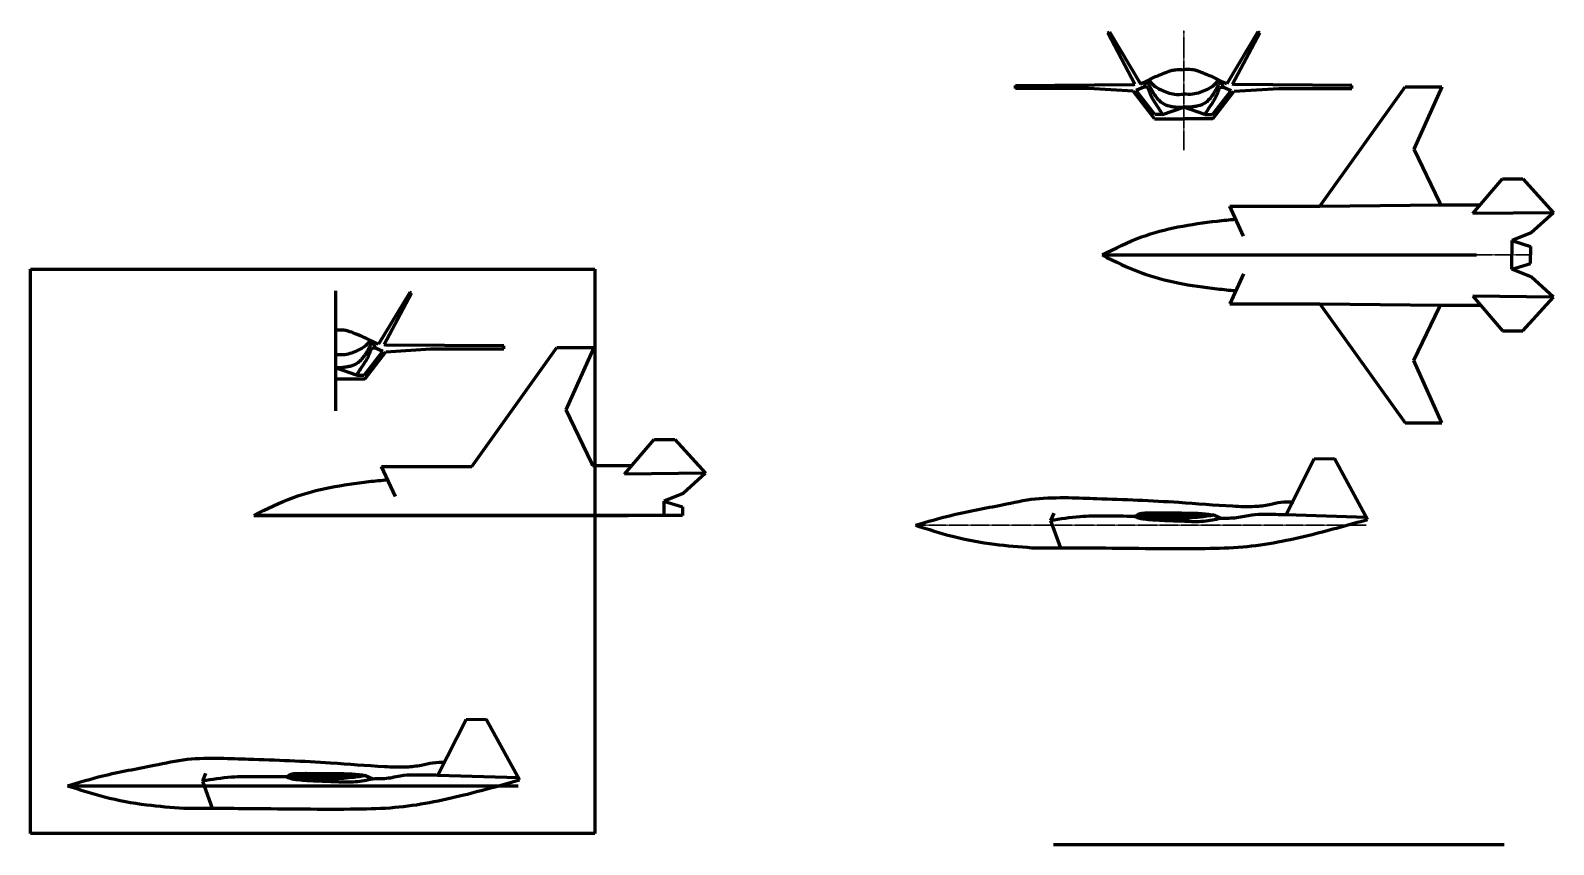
# Model space of a CAD drawing. Header units: millimetres. Extents: x 39448 to 86337, y 20141 to 58152.
# Drawn here: x 46786 to 86337, y 37009 to 58152 of the extents above; entities that cross this region are included whole.
import ezdxf

# ---------------------------------------------------------------- set-up
doc = ezdxf.new("R2010")
doc.units = ezdxf.units.MM
doc.linetypes.add('CENTER', pattern=[2, 1.25, -0.25, 0.25, -0.25])
doc.layers.add('_axes (Оси)', color=6, linetype='CENTER', lineweight=30)
doc.layers.add('_basic (Основной)', color=4, linetype='Continuous', lineweight=60)
picture_1 = doc.add_image_def('image1.jpeg', size_in_pixel=(284, 284))

msp = doc.modelspace()

# ---------------------------------------------------------------- linework, layer by layer
at = {"layer": '_axes (Оси)', "transparency": 33554687}
for p, q in [((76732.514, 58152.298), (76732.514, 55039.511)), ((76732.514, 58152.298), (76732.514, 55039.511)), ((85739.66, 52322.519), (74614.044, 52322.519)), ((69772.412, 45303.225), (81472.412, 45303.225))]:
    msp.add_line(p, q, dxfattribs=at)
at = {"layer": '_basic (Основной)', "transparency": 33554687}
for p, q in [((74759.194, 58091.353), (74803.806, 58114.992)), ((75465.55, 56758.256), (74759.194, 58091.353)), ((74803.806, 58114.992), (75612.523, 56766.93)), ((78661.221, 58114.992), (77852.504, 56766.93)), ((77999.477, 56758.256), (78705.833, 58091.353)), ((78705.833, 58091.353), (78661.221, 58114.992)), ((72362.537, 56648.326), (72362.625, 56723.828)), ((74258.979, 56646.128), (72362.537, 56648.326)), ((72362.625, 56723.828), (75436.406, 56748.413)), ((75421.31, 56573.449), (74258.979, 56646.128)), ((75973.978, 55860.564), (75421.31, 56573.449)), ((75436.406, 56748.413), (75465.55, 56758.256)), ((75697.283, 56679.077), (75501.693, 56592.692)), ((75986.04, 55967.935), (75501.693, 56592.692)), ((75697.283, 56679.077), (75779.713, 56838.156)), ((75798.551, 56669.051), (75697.283, 56679.077)), ((77478.987, 55967.935), (77963.334, 56592.692)), ((77491.049, 55860.564), (78043.717, 56573.449)), ((77666.476, 56669.051), (77767.744, 56679.077)), ((77767.744, 56679.077), (77685.314, 56838.156)), ((77767.744, 56679.077), (77963.334, 56592.692)), ((78028.621, 56748.413), (77999.477, 56758.256)), ((81102.402, 56723.828), (78028.621, 56748.413)), ((78043.717, 56573.449), (79206.048, 56646.128)), ((79206.048, 56646.128), (81102.49, 56648.326)), ((80269.542, 53591.705), (82480.361, 56687.23)), ((81102.49, 56648.326), (81102.402, 56723.828)), ((82480.361, 56687.23), (83437.545, 56687.23)), ((83437.545, 56687.23), (82712.647, 55067.513)), ((75973.978, 55860.564), (76732.514, 55860.564)), ((76185.681, 55967.935), (75986.04, 55967.935)), ((76185.681, 55967.935), (76732.514, 56157.806)), ((77279.346, 55967.935), (76732.514, 56157.806)), ((77491.049, 55860.564), (76732.514, 55860.564)), ((77279.346, 55967.935), (77478.987, 55967.935)), ((82712.647, 55067.513), (83378.524, 53680.058)), ((84241.564, 53395.989), (85011.092, 54296.274)), ((85011.092, 54296.274), (85542.192, 54296.274)), ((85542.192, 54296.274), (86337.138, 53419.398)), ((78288.12, 52811.042), (77928.31, 53591.705)), ((77928.31, 53591.705), (80269.542, 53591.705)), ((80269.542, 53591.705), (83405.736, 53623.358)), ((83378.524, 53680.058), (83405.736, 53623.358)), ((83405.736, 53623.358), (84435.911, 53623.358)), ((86337.138, 53419.398), (84241.564, 53395.989)), ((86337.138, 53419.398), (85757.621, 52894.028)), ((85757.621, 52894.028), (85258.454, 52693.794)), ((85258.454, 52693.794), (85739.66, 52544.922)), ((85258.454, 52693.794), (85258.454, 52322.519)), ((74614.044, 52322.519), (84336.285, 52322.519)), ((74614.044, 52322.519), (84336.285, 52322.519)), ((85258.454, 51951.245), (85258.454, 52322.519)), ((85739.66, 52544.922), (85739.66, 52322.519)), ((85739.66, 52100.117), (85739.66, 52322.519)), ((78288.12, 51833.997), (77928.31, 51053.334)), ((85258.454, 51951.245), (85739.66, 52100.117)), ((85757.621, 51751.011), (85258.454, 51951.245)), ((86337.138, 51225.641), (85757.621, 51751.011)), ((54706.743, 51386.546), (54706.743, 48273.759)), ((56635.45, 51349.239), (55826.733, 50001.178)), ((55973.706, 49992.504), (56680.063, 51325.601)), ((56680.063, 51325.601), (56635.45, 51349.239)), ((77928.31, 51053.334), (80269.542, 51053.334)), ((80269.542, 51053.334), (82480.361, 47957.809)), ((80269.542, 51053.334), (83405.736, 51021.681)), ((83378.524, 50964.981), (83405.736, 51021.681)), ((83405.736, 51021.681), (84435.911, 51021.681)), ((84241.564, 51249.05), (85011.092, 50348.765)), ((86337.138, 51225.641), (84241.564, 51249.05)), ((85542.192, 50348.765), (86337.138, 51225.641)), ((82712.647, 49577.526), (83378.524, 50964.981)), ((85011.092, 50348.765), (85542.192, 50348.765)), ((55640.705, 49903.299), (55741.973, 49913.325)), ((55741.973, 49913.325), (55659.544, 50072.403)), ((55741.973, 49913.325), (55937.563, 49826.94)), ((56002.85, 49982.661), (55973.706, 49992.504)), ((59076.632, 49958.076), (56002.85, 49982.661)), ((56017.946, 49807.696), (57180.277, 49880.375)), ((57180.277, 49880.375), (59076.719, 49882.573)), ((58243.772, 46825.953), (60454.591, 49921.477)), ((59076.719, 49882.573), (59076.632, 49958.076)), ((60454.591, 49921.477), (61411.775, 49921.477)), ((61411.775, 49921.477), (60686.876, 48301.761)), ((55453.216, 49202.182), (55937.563, 49826.94)), ((55465.278, 49094.811), (56017.946, 49807.696)), ((83437.545, 47957.809), (82712.647, 49577.526)), ((55253.575, 49202.182), (54706.743, 49392.053)), ((55465.278, 49094.811), (54706.743, 49094.811)), ((55253.575, 49202.182), (55453.216, 49202.182)), ((60686.876, 48301.761), (61352.754, 46914.306)), ((82480.361, 47957.809), (83437.545, 47957.809)), ((62215.794, 46630.236), (62985.322, 47530.522)), ((62985.322, 47530.522), (63516.421, 47530.522)), ((63516.421, 47530.522), (64311.367, 46653.645)), ((56262.35, 46045.29), (55902.54, 46825.953)), ((55902.54, 46825.953), (58243.772, 46825.953)), ((61352.754, 46914.306), (61379.966, 46857.606)), ((61379.966, 46857.606), (62410.14, 46857.606)), ((79394.008, 45580.047), (80122.946, 47025.983)), ((80122.946, 47025.983), (80647.319, 47031.743)), ((80647.319, 47031.743), (81508.791, 45453.311)), ((64311.367, 46653.645), (62215.794, 46630.236)), ((64311.367, 46653.645), (63731.85, 46128.275)), ((63731.85, 46128.275), (63232.684, 45928.042)), ((63232.684, 45928.042), (63713.89, 45779.17)), ((63232.684, 45928.042), (63232.684, 45556.767)), ((52588.274, 45556.767), (62310.515, 45556.767)), ((63713.89, 45556.767), (52588.274, 45556.767)), ((63713.89, 45779.17), (63713.89, 45556.767)), ((73356.958, 45617.009), (73277.433, 45421.865)), ((77513.107, 45571.428), (75464.165, 45530.867)), ((77513.107, 45571.428), (77700.976, 45485.873)), ((79394.008, 45580.047), (81475.77, 45513.813)), ((73277.433, 45421.865), (73531.24, 44717.789)), ((57368.238, 38814.294), (58097.176, 40260.23)), ((58097.176, 40260.23), (58621.549, 40265.991)), ((58621.549, 40265.991), (59483.02, 38687.559)), ((51331.188, 38851.257), (51251.662, 38656.112)), ((55487.336, 38805.676), (53438.394, 38765.115)), ((55487.336, 38805.676), (55675.206, 38720.12)), ((57368.238, 38814.294), (59450, 38748.061)), ((47746.642, 38537.472), (59446.642, 38537.472)), ((51251.662, 38656.112), (51505.47, 37952.037)), ((73352.319, 37009.3), (85052.319, 37009.3))]:
    msp.add_line(p, q, dxfattribs=at)
for points in [[(75612.523, 56766.93), (75712.981, 56810.933), (76005.048, 56955.159), (76219.7, 57041.344), (76404.442, 57109.939), (76518.806, 57132.805), (76732.514, 57132.805)], [(77852.504, 56766.93), (77752.046, 56810.933), (77459.979, 56955.159), (77245.327, 57041.344), (77060.585, 57109.939), (76946.222, 57132.805), (76732.514, 57132.805)], [(75781.712, 56844.191), (75876.002, 56649.031), (76033.268, 56405.748), (76093.324, 56339.037), (76175.625, 56268.991), (76356.908, 56193.385), (76479.246, 56170.036), (76608.257, 56157.806), (76732.514, 56157.806)], [(75798.551, 56669.051), (75913.128, 56394.852), (76025.968, 56214.367), (76185.681, 55967.935)], [(75837.351, 56872.518), (75942.245, 56737.832), (76143.832, 56610.556), (76493.958, 56497.421), (76732.514, 56497.421)], [(77627.676, 56872.518), (77522.782, 56737.832), (77321.195, 56610.556), (76971.069, 56497.421), (76732.514, 56497.421)], [(77683.315, 56844.191), (77589.025, 56649.031), (77431.759, 56405.748), (77371.703, 56339.037), (77289.402, 56268.991), (77108.119, 56193.385), (76985.781, 56170.036), (76856.77, 56157.806), (76732.514, 56157.806)], [(77666.476, 56669.051), (77551.899, 56394.852), (77439.059, 56214.367), (77279.346, 55967.935)], [(74614.044, 52322.519), (75638.854, 52789.727), (76585.02, 53048.172), (77600.484, 53202.706), (78080.23, 53250.665)], [(74614.044, 52322.519), (75638.854, 51855.312), (76585.02, 51596.867), (77600.484, 51442.333), (78080.23, 51394.374)], [(55826.733, 50001.178), (55726.276, 50045.18), (55434.208, 50189.407), (55219.556, 50275.591), (55034.815, 50344.187), (54920.451, 50367.052), (54706.743, 50367.052)], [(55601.905, 50106.765), (55497.012, 49972.08), (55295.424, 49844.803), (54945.298, 49731.669), (54706.743, 49731.669)], [(55657.545, 50078.439), (55563.254, 49883.279), (55405.989, 49639.995), (55345.932, 49573.285), (55263.632, 49503.238), (55082.348, 49427.633), (54960.011, 49404.284), (54830.999, 49392.053), (54706.743, 49392.053)], [(55640.705, 49903.299), (55526.129, 49629.1), (55413.288, 49448.614), (55253.575, 49202.182)], [(52588.274, 45556.767), (53613.083, 46023.975), (54559.25, 46282.419), (55574.713, 46436.953), (56054.459, 46484.912)], [(69772.412, 45303.225), (70687.454, 45558.381), (72021.978, 45834.41), (72881.941, 45989.677), (73744.78, 46018.43)], [(73744.78, 46018.43), (74476.549, 45995.576), (76606.75, 45897.73), (78003.49, 45802.871), (78579.22, 45794.237), (78959.202, 45840.283), (79261.46, 45900.717), (79589.627, 45912.228)], [(75464.165, 45530.867), (74659.869, 45537.451), (74031.87, 45523.104), (73277.433, 45421.865)], [(75464.165, 45530.867), (75567.524, 45596.456), (75730.634, 45621.489), (76033.53, 45624.394), (76593.494, 45620.405), (77158.857, 45607.249), (77513.107, 45571.428)], [(75464.165, 45530.867), (75581.892, 45510.402), (75747.306, 45495.841), (76166.89, 45480.805), (76596.153, 45486.094), (77160.553, 45521.615), (77513.107, 45571.428)], [(75464.165, 45530.867), (75594.322, 45485.416), (75712.429, 45466.685), (76171.685, 45432.436), (76763.543, 45409.547), (77251.224, 45409.547), (77700.976, 45485.873)], [(77700.976, 45485.873), (78108.415, 45504.438), (78507.72, 45573.471), (78846.979, 45588.478), (79394.008, 45580.047)], [(69772.412, 45303.225), (70732.952, 45014.799), (71823.562, 44809.355), (72789.787, 44719.248)], [(72789.787, 44719.248), (74533.118, 44712.848), (77293.334, 44701.306), (78270.909, 44741.667), (80065.601, 45064.696), (81508.791, 45453.311)], [(47746.642, 38537.472), (48661.683, 38792.628), (49996.208, 39068.658), (50856.171, 39223.925), (51719.01, 39252.677)], [(51719.01, 39252.677), (52450.778, 39229.824), (54580.98, 39131.978), (55977.72, 39037.119), (56553.45, 39028.485), (56933.431, 39074.53), (57235.69, 39134.965), (57563.856, 39146.476)], [(53438.394, 38765.115), (52634.099, 38771.699), (52006.1, 38757.352), (51251.662, 38656.112)], [(53438.394, 38765.115), (53541.754, 38830.704), (53704.863, 38855.737), (54007.76, 38858.642), (54567.724, 38854.653), (55133.087, 38841.497), (55487.336, 38805.676)], [(53438.394, 38765.115), (53556.121, 38744.649), (53721.535, 38730.088), (54141.119, 38715.053), (54570.383, 38720.342), (55134.782, 38755.863), (55487.336, 38805.676)], [(53438.394, 38765.115), (53568.552, 38719.663), (53686.658, 38700.932), (54145.915, 38666.684), (54737.773, 38643.794), (55225.454, 38643.794), (55675.206, 38720.12)], [(55675.206, 38720.12), (56082.644, 38738.686), (56481.949, 38807.719), (56821.208, 38822.726), (57368.238, 38814.294)], [(47746.642, 38537.472), (48707.181, 38249.047), (49797.792, 38043.603), (50764.017, 37953.495)], [(50764.017, 37953.495), (52507.348, 37947.096), (55267.563, 37935.554), (56245.138, 37975.914), (58039.83, 38298.943), (59483.02, 38687.559)]]:
    msp.add_spline(points, degree=3, dxfattribs=at)

# ---------------------------------------------------------------- pictures from other files: only their frames are drawn
image = msp.add_image(picture_1, insert=(46785.536, 37297.388), size_in_units=(14654.656, 14654.656), dxfattribs=dict(at, fade=18))
image.dxf.flags = 7

doc.saveas('drawing.dxf')
